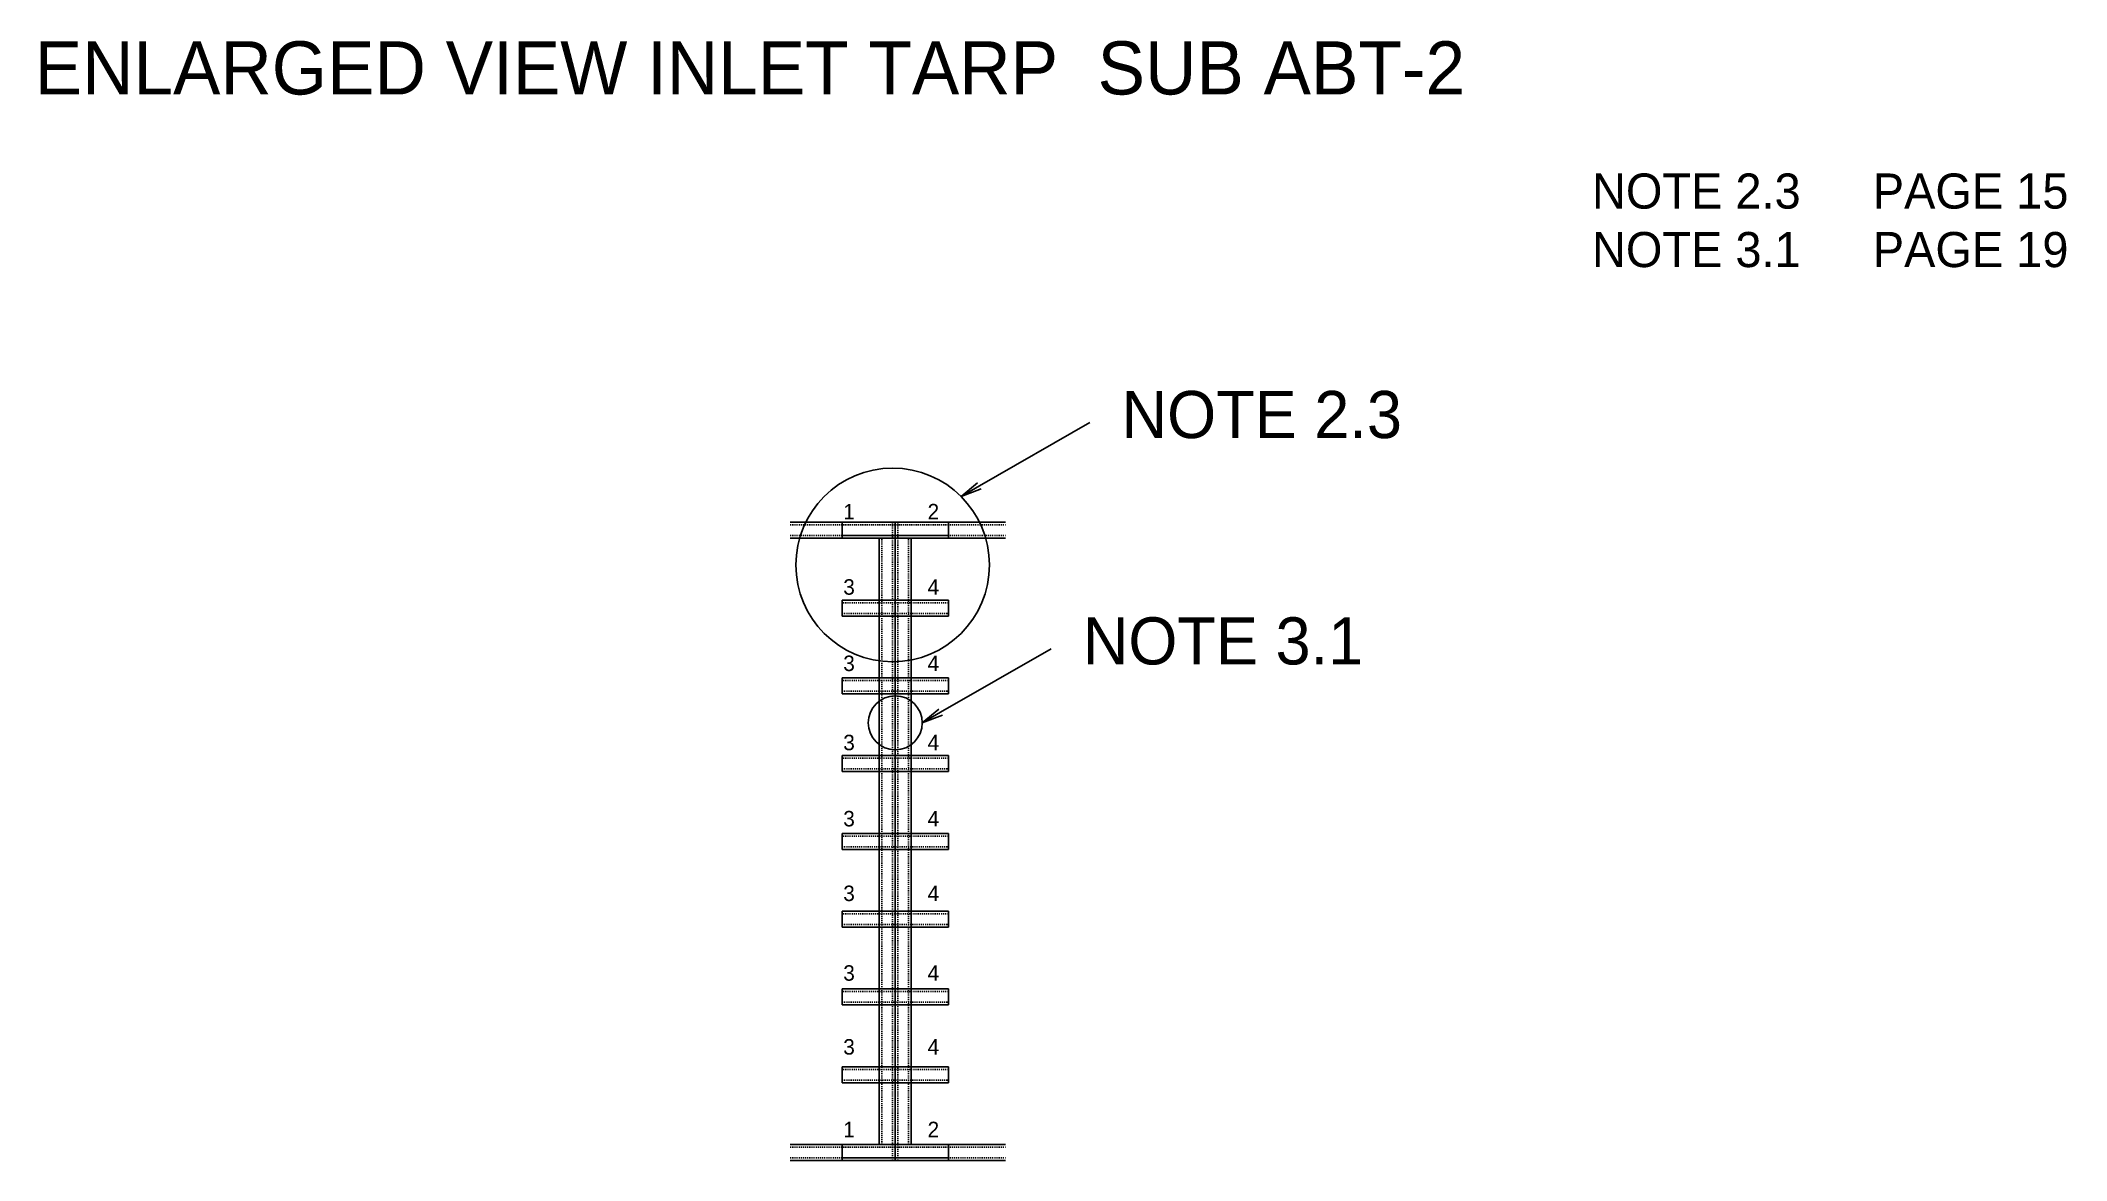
# Model space of a CAD drawing. Header units: inches. Extents: x -1914 to 19746, y -1697 to -663.
# Drawn here: x 2089.8 to 2280.3, y -1370 to -1264.7 of the extents above; entities that cross this region are included whole.
import ezdxf

# ---------------------------------------------------------------- set-up
doc = ezdxf.new("R2010")
doc.units = ezdxf.units.IN
doc.header["$MEASUREMENT"] = 0
doc.linetypes.add('HIDDEN', pattern=[0.375, 0.25, -0.125])
for name, color, linetype in [('STECH', 7, 'HIDDEN'), ('TEXT', 7, 'Continuous'), ('WEBB', 5, 'Continuous')]:
    doc.layers.add(name, color=color, linetype=linetype)

msp = doc.modelspace()

# ---------------------------------------------------------------- texts
at = {"layer": 'TEXT'}
for s, height, p in [('ENLARGED VIEW INLET TARP  SUB ABT-2', 5, (2089.21767, -1269.75471)), ('NOTE 2.3', 4.4353, (2191.40924, -1302.05988)), ('1', 1.45767, (2165.24587, -1309.70264)), ('2', 1.45767, (2173.1735, -1309.70264)), ('3', 1.45767, (2165.24587, -1316.78248)), ('4', 1.45767, (2173.1735, -1316.78248)), ('NOTE 3.1', 4.4353, (2187.76575, -1323.34266)), ('3', 1.45767, (2165.24587, -1323.96118)), ('4', 1.45767, (2173.1735, -1323.96118)), ('3', 1.45767, (2165.24587, -1331.40553)), ('4', 1.45767, (2173.1735, -1331.40553)), ('3', 1.45767, (2165.24587, -1338.56535)), ('4', 1.45767, (2173.1735, -1338.56535)), ('3', 1.45767, (2165.24587, -1345.58476)), ('4', 1.45767, (2173.1735, -1345.58476)), ('3', 1.45767, (2165.24587, -1353.07359)), ('4', 1.45767, (2173.1735, -1353.07359)), ('3', 1.45767, (2165.24587, -1360.02008)), ('4', 1.45767, (2173.1735, -1360.02008)), ('1', 1.45767, (2165.24587, -1367.78549)), ('2', 1.45767, (2173.1735, -1367.78549))]:
    msp.add_text(s, height=height, dxfattribs=at).set_placement(p)
at = {"layer": 'TEXT', "insert": (2235.64511, -1277.18187), "char_height": 3.3, "width": 215.2819408, "attachment_point": 1}
msp.add_mtext('NOTE 2.3^IPAGE 15\\PNOTE 3.1^IPAGE 19', dxfattribs=at)

# ---------------------------------------------------------------- blocks, each defined once
blk = doc.blocks.new('_OPEN')
at = {"color": 0, "linetype": 'ByBlock'}
for p, q in [((-1, 0.167), (0, 0)), ((0, 0), (-1, -0.167)), ((0, 0), (-1, 0))]:
    blk.add_line(p, q, dxfattribs=at)

# ---------------------------------------------------------------- linework, layer by layer
at = {"layer": 'STECH', "ltscale": 0.015}
for p, q in [((2160.2524, -1310.22284), (2180.48309, -1310.22284)), ((2170.13463, -1310.22284), (2165.13463, -1310.22284)), ((2169.88463, -1369.97284), (2169.88463, -1309.97284)), ((2175.13463, -1310.22284), (2170.13463, -1310.22284)), ((2170.38463, -1369.97284), (2170.38463, -1309.97284)), ((2160.2524, -1311.22284), (2180.48309, -1311.22284)), ((2165.13463, -1311.22284), (2170.13463, -1311.22284)), ((2168.88463, -1368.47284), (2168.88463, -1311.47284)), ((2170.13463, -1311.22284), (2175.13463, -1311.22284)), ((2171.38463, -1368.47284), (2171.38463, -1311.47284)), ((2170.13463, -1317.53534), (2165.13463, -1317.53534)), ((2175.13463, -1317.53534), (2170.13463, -1317.53534)), ((2165.13463, -1318.53534), (2170.13463, -1318.53534)), ((2170.13463, -1318.53534), (2175.13463, -1318.53534)), ((2170.13463, -1324.84784), (2165.13463, -1324.84784)), ((2175.13463, -1324.84784), (2170.13463, -1324.84784)), ((2165.13463, -1325.84784), (2170.13463, -1325.84784)), ((2170.13463, -1325.84784), (2175.13463, -1325.84784)), ((2170.13463, -1332.16034), (2165.13463, -1332.16034)), ((2165.13463, -1333.16034), (2170.13463, -1333.16034)), ((2175.13463, -1332.16034), (2170.13463, -1332.16034)), ((2170.13463, -1333.16034), (2175.13463, -1333.16034)), ((2170.13463, -1339.47284), (2165.13463, -1339.47284)), ((2165.13463, -1340.47284), (2170.13463, -1340.47284)), ((2175.13463, -1339.47284), (2170.13463, -1339.47284)), ((2170.13463, -1340.47284), (2175.13463, -1340.47284)), ((2170.13463, -1346.78534), (2165.13463, -1346.78534)), ((2165.13463, -1347.78534), (2170.13463, -1347.78534)), ((2175.13463, -1346.78534), (2170.13463, -1346.78534)), ((2170.13463, -1347.78534), (2175.13463, -1347.78534)), ((2170.13463, -1354.09784), (2165.13463, -1354.09784)), ((2175.13463, -1354.09784), (2170.13463, -1354.09784)), ((2165.13463, -1355.09784), (2170.13463, -1355.09784)), ((2170.13463, -1355.09784), (2175.13463, -1355.09784)), ((2170.13463, -1361.41034), (2165.13463, -1361.41034)), ((2175.13463, -1361.41034), (2170.13463, -1361.41034)), ((2165.13463, -1362.41034), (2170.13463, -1362.41034)), ((2170.13463, -1362.41034), (2175.13463, -1362.41034)), ((2160.2524, -1368.72284), (2180.48309, -1368.72284)), ((2170.13463, -1368.72284), (2165.13463, -1368.72284)), ((2175.13463, -1368.72284), (2170.13463, -1368.72284)), ((2160.2524, -1369.72284), (2180.48309, -1369.72284)), ((2165.13463, -1369.72284), (2170.13463, -1369.72284)), ((2170.13463, -1369.72284), (2175.13463, -1369.72284))]:
    msp.add_line(p, q, dxfattribs=at)
at = {"layer": 'TEXT'}
for p, q in [((2178.04491, -1306.53781), (2188.43327, -1300.59249)), ((2174.40142, -1327.82059), (2184.78978, -1321.87527))]:
    msp.add_line(p, q, dxfattribs=at)
for centre, radius in [((2169.88463, -1313.98059), 9.09941), ((2170.13463, -1328.82685), 2.53851)]:
    msp.add_circle(centre, radius, dxfattribs=at)
at = {"layer": 'WEBB'}
for p, q in [((2160.2524, -1309.97284), (2180.48309, -1309.97284)), ((2165.13463, -1309.97284), (2165.13463, -1311.47284)), ((2170.13463, -1309.97284), (2165.13463, -1309.97284)), ((2170.13463, -1369.97284), (2170.13463, -1309.97284)), ((2170.13463, -1309.97284), (2175.13463, -1309.97284)), ((2175.13463, -1309.97284), (2170.13463, -1309.97284)), ((2175.13463, -1311.47284), (2175.13463, -1309.97284)), ((2160.2524, -1311.47284), (2180.48309, -1311.47284)), ((2165.13463, -1311.47284), (2170.13463, -1311.47284)), ((2168.63463, -1368.47284), (2168.63463, -1311.47284)), ((2170.13463, -1311.47284), (2175.13463, -1311.47284)), ((2171.63463, -1368.47284), (2171.63463, -1311.47284)), ((2165.13463, -1317.28534), (2165.13463, -1318.78534)), ((2170.13463, -1317.28534), (2165.13463, -1317.28534)), ((2175.13463, -1317.28534), (2170.13463, -1317.28534)), ((2175.13463, -1318.78534), (2175.13463, -1317.28534)), ((2165.13463, -1318.78534), (2170.13463, -1318.78534)), ((2170.13463, -1318.78534), (2170.13463, -1319.2417)), ((2170.13463, -1318.78534), (2175.13463, -1318.78534)), ((2165.13463, -1324.59784), (2165.13463, -1326.09784)), ((2170.13463, -1324.59784), (2165.13463, -1324.59784)), ((2175.13463, -1324.59784), (2170.13463, -1324.59784)), ((2175.13463, -1326.09784), (2175.13463, -1324.59784)), ((2165.13463, -1326.09784), (2170.13463, -1326.09784)), ((2170.13463, -1326.09784), (2170.13463, -1326.21092)), ((2170.13463, -1326.09784), (2175.13463, -1326.09784)), ((2165.13463, -1331.91034), (2165.13463, -1333.41034)), ((2170.13463, -1331.91034), (2165.13463, -1331.91034)), ((2165.13463, -1333.41034), (2170.13463, -1333.41034)), ((2175.13463, -1331.91034), (2170.13463, -1331.91034)), ((2170.13463, -1333.41034), (2170.13463, -1333.66945)), ((2170.13463, -1333.41034), (2175.13463, -1333.41034)), ((2175.13463, -1333.41034), (2175.13463, -1331.91034)), ((2165.13463, -1339.22284), (2165.13463, -1340.72284)), ((2170.13463, -1339.22284), (2165.13463, -1339.22284)), ((2165.13463, -1340.72284), (2170.13463, -1340.72284)), ((2170.13463, -1339.22284), (2170.13463, -1340.72284)), ((2175.13463, -1339.22284), (2170.13463, -1339.22284)), ((2170.13463, -1340.72284), (2170.13463, -1341.03657)), ((2170.13463, -1340.72284), (2175.13463, -1340.72284)), ((2175.13463, -1340.72284), (2175.13463, -1339.22284)), ((2165.13463, -1346.53534), (2165.13463, -1348.03534)), ((2170.13463, -1346.53534), (2165.13463, -1346.53534)), ((2175.13463, -1346.53534), (2170.13463, -1346.53534)), ((2175.13463, -1348.03534), (2175.13463, -1346.53534)), ((2165.13463, -1348.03534), (2170.13463, -1348.03534)), ((2170.13463, -1348.03534), (2170.13463, -1348.29295)), ((2170.13463, -1348.03534), (2175.13463, -1348.03534)), ((2165.13463, -1353.84784), (2165.13463, -1355.34784)), ((2170.13463, -1353.84784), (2165.13463, -1353.84784)), ((2175.13463, -1353.84784), (2170.13463, -1353.84784)), ((2175.13463, -1355.34784), (2175.13463, -1353.84784)), ((2165.13463, -1355.34784), (2170.13463, -1355.34784)), ((2170.13463, -1355.34784), (2175.13463, -1355.34784)), ((2165.13463, -1361.16034), (2165.13463, -1362.66034)), ((2170.13463, -1361.16034), (2165.13463, -1361.16034)), ((2175.13463, -1361.16034), (2170.13463, -1361.16034)), ((2175.13463, -1362.66034), (2175.13463, -1361.16034)), ((2165.13463, -1362.66034), (2170.13463, -1362.66034)), ((2170.13463, -1362.66034), (2175.13463, -1362.66034)), ((2160.2524, -1368.47284), (2180.48309, -1368.47284)), ((2165.13463, -1368.47284), (2165.13463, -1369.97284)), ((2170.13463, -1368.47284), (2165.13463, -1368.47284)), ((2175.13463, -1368.47284), (2170.13463, -1368.47284)), ((2175.13463, -1369.97284), (2175.13463, -1368.47284)), ((2160.2524, -1369.97284), (2180.48309, -1369.97284)), ((2165.13463, -1369.97284), (2170.13463, -1369.97284)), ((2170.13463, -1369.97284), (2175.13463, -1369.97284))]:
    msp.add_line(p, q, dxfattribs=at)

# ---------------------------------------------------------------- block references
at = {"layer": 'TEXT', "xscale": 1.999999999999913, "yscale": 2, "zscale": 2, "rotation": 210.2086803419953}
for p in [(2176.31651, -1307.54411), (2172.67303, -1328.82689)]:
    msp.add_blockref('_OPEN', p, dxfattribs=at)

msp.set_redraw_order([(e.dxf.handle, doc.entitydb.next_handle()) for e in msp.query("TEXT MTEXT ATTDEF DIMENSION ARC_DIMENSION")])  # texts and dimensions are drawn at this point

doc.saveas('drawing.dxf')
